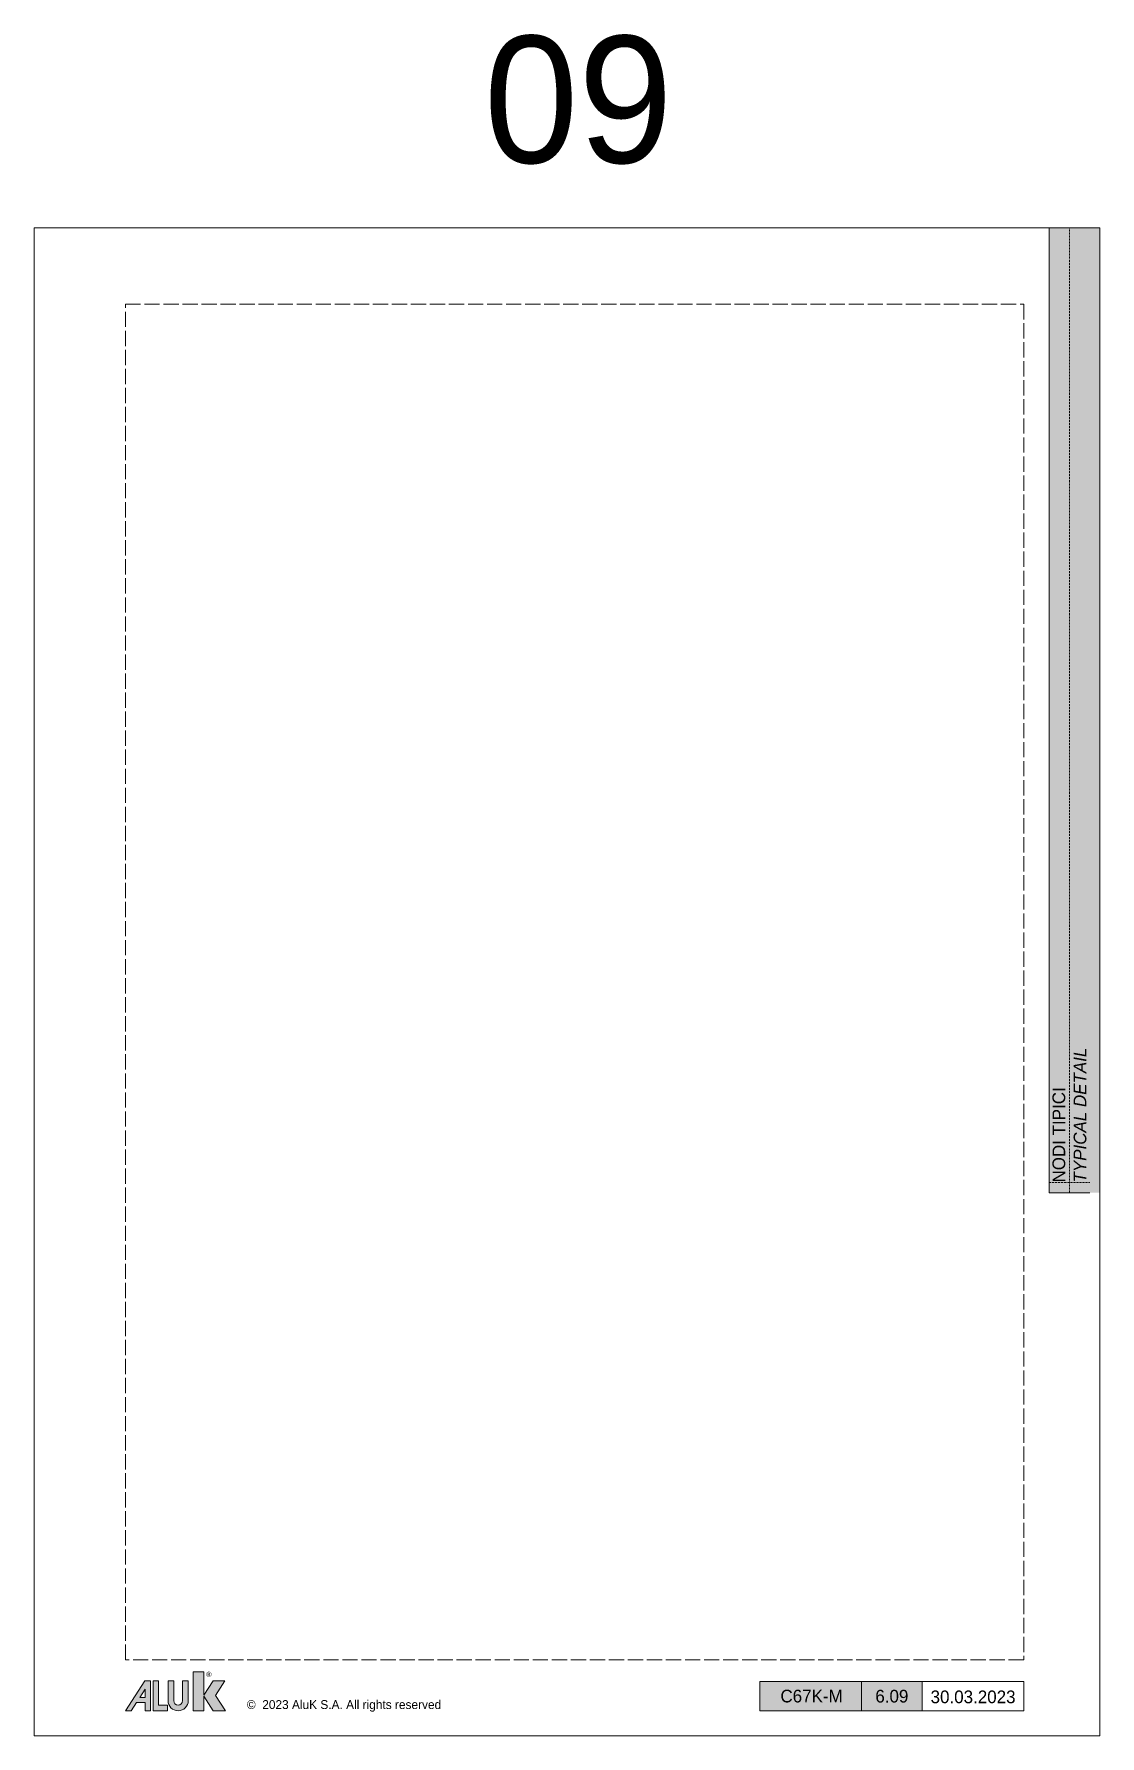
# Model space of a CAD drawing. Header units: millimetres. Extents: x -8 to 2550, y -393 to 1062.
# Drawn here: x 2080 to 2290, y 0 to 335.2 of the extents above; entities that cross this region are included whole.
import ezdxf
from ezdxf.enums import TextEntityAlignment as Align

# ---------------------------------------------------------------- set-up
doc = ezdxf.new("R2010")
doc.units = ezdxf.units.MM
doc.header["$LTSCALE"] = 0.25
doc.header["$MEASUREMENT"] = 0
for name, pattern in [('ACAD_ISO02W100', [15, 12, -3]), ('DOT2', [0.125, 0, -0.125]), ('HIDDEN', [9.525, 6.35, -3.175])]:
    doc.linetypes.add(name, pattern=pattern)
doc.layers.add('01_ALUK Logo', color=7, linetype='Continuous')
doc.layers.add('01_External Border', color=150, linetype='Continuous', lineweight=20)
doc.layers.add('01_Text', color=40, linetype='Continuous', lineweight=25)
doc.layers.add('01_Fill Border Grey', color=7, linetype='Continuous', true_color=0x555655)
doc.layers.add('01_Fill Border Red', color=7, linetype='Continuous', lineweight=20, true_color=0xe2001a)
doc.layers.add('01_Text [White]', color=7, linetype='Continuous', lineweight=25, true_color=0xffffff)
doc.layers.add('02_Block Frame', color=7, linetype='Continuous', lineweight=5, true_color=0xe2001a, plot=False)
doc.layers.add('02_Layout Grid', color=252, linetype='DOT2', lineweight=5, plot=False, transparency=0.5)
doc.styles.add('ALUK Main&Secondary Titles', font='GOTHIC.TTF')
doc.styles.add('Aluk Text', font='GOTHIC.TTF')
doc.styles.get("Standard").update_dxf_attribs({"font": 'arial.ttf'})

msp = doc.modelspace()

# ---------------------------------------------------------------- texts
at = {"layer": '01_Text', "style": 'Aluk Text'}
msp.add_text('09', height=25, dxfattribs=at).set_placement((2168.63, 309.818))
at = {"layer": '01_Text', "style": 'ALUK Main&Secondary Titles'}
msp.add_attdef('30.03.2023', text='', height=2.5, dxfattribs=at).set_placement((2265, 7.703), align=Align.MIDDLE)
at = {"layer": '01_Text [White]', "insert": (2284, 109), "char_height": 2.5, "attachment_point": 4, "rotation": 90, "style": 'ALUK Main&Secondary Titles'}
msp.add_mtext_dynamic_manual_height_columns('NODI TIPICI\\P{\\fCentury Gothic|b0|i1|c0|p34;TYPICAL DETAIL}', width=120.62971, gutter_width=15, heights=[0], dxfattribs=at)
at = {"layer": '01_Text [White]', "color": 7, "ltscale": 0.25, "true_color": 0xffffff, "style": 'Aluk Text'}
msp.add_attdef('6.09', text='', height=2.5, dxfattribs=at).set_placement((2249, 7.835), align=Align.MIDDLE)

# ---------------------------------------------------------------- blocks, each defined once
blk = doc.blocks.new('A$C14581')
at = {"layer": '01_Text', "insert": (0, -0.19), "char_height": 2, "attachment_point": 7, "style": 'Aluk Text'}
blk.add_mtext_dynamic_manual_height_columns('{\\fPoppins|b0|i0|c0|p2;\\H0.875x;©  2023 AluK S.A. All rights reserved}', width=51.3351, gutter_width=204.25, heights=[0], dxfattribs=at)
blk = doc.blocks.new('serie_')
at = {"layer": '01_Text [White]', "color": 7, "true_color": 0xffffff, "insert": (10, -2.87), "char_height": 2.5, "attachment_point": 5, "style": 'ALUK Main&Secondary Titles'}
blk.add_mtext_dynamic_manual_height_columns('{\\fPoppins|b0|i0|c0|p2;C67K-M}', width=20, gutter_width=12.5, heights=[0], dxfattribs=at)
blk = doc.blocks.new('AluK Logo')
at = {"layer": '01_ALUK Logo', "true_color": 0xe2001a}
h = blk.add_hatch(color=242, dxfattribs=at)
h.dxf.hatch_style = 1
h.paths.add_polyline_path([(18.02, 3.04), (19.92, 5.98), (17.56, 5.98), (15.66, 3.11), (15.66, 7.76), (13.58, 7.76), (13.58, 0), (15.66, 0), (15.66, 2.93), (17.53, 0), (20, 0)])
at = {"layer": '01_ALUK Logo', "true_color": 0x323338}
h = blk.add_hatch(color=250, dxfattribs=at)
h.dxf.hatch_style = 1
h.paths.add_polyline_path([(3.94, 0), (5.02, 0), (5.02, 5.96), (3.87, 5.96), (0, 0), (1.15, 0), (2.2, 1.63), (3.94, 1.63)])
h.paths.add_polyline_path([(3.95, 2.64), (2.86, 2.64), (3.95, 4.31)], flags=16)
h = blk.add_hatch(color=250, dxfattribs=at)
h.dxf.hatch_style = 1
h.paths.add_polyline_path([(6.62, 1.12), (6.62, 5.97), (5.53, 5.97), (5.53, 0), (8.38, 0), (8.38, 1.12)])
h = blk.add_hatch(color=250, dxfattribs=at)
h.dxf.hatch_style = 1
h.paths.add_polyline_path([(12.57, 5.97), (11.43, 5.97), (11.43, 2.02, -1), (9.65, 2.02), (9.65, 5.97), (8.52, 5.97), (8.52, 2.02, 0.999791), (12.57, 2.02)])
at = {"layer": '01_ALUK Logo', "color": 242, "lineweight": 0, "true_color": 0xe2001a}
blk.add_lwpolyline([(17.53, 0), (20, 0), (18.02, 3.04), (19.92, 5.98), (17.56, 5.98), (15.66, 3.11), (15.66, 7.76), (13.58, 7.76), (13.58, 0), (15.66, 0), (15.66, 2.93)], close=True, dxfattribs=at)
at = {"layer": '01_ALUK Logo', "color": 250, "lineweight": 0, "true_color": 0x323338}
for points in [[(2.2, 1.63), (3.94, 1.63), (3.94, 0), (5.02, 0), (5.02, 5.96), (3.87, 5.96), (0, 0), (1.15, 0)], [(2.86, 2.64), (3.95, 4.31), (3.95, 2.64)], [(8.38, 0), (8.38, 1.12), (6.62, 1.12), (6.62, 5.97), (5.53, 5.97), (5.53, 0)]]:
    blk.add_lwpolyline(points, close=True, dxfattribs=at)
blk.add_lwpolyline([(9.65, 2.02), (9.65, 5.97), (8.52, 5.97), (8.52, 2.02, 1), (12.57, 2.02), (12.57, 5.97), (11.43, 5.97), (11.43, 2.02, -1)], format="xyb", close=True, dxfattribs=at)
at = {"layer": '01_ALUK Logo', "color": 242, "lineweight": 0, "true_color": 0xe2001a, "insert": (16.69, 7.28), "char_height": 1.06, "attachment_point": 5}
blk.add_mtext_dynamic_manual_height_columns('®', width=0.2845, gutter_width=0.756, heights=[0], dxfattribs=at)

# ---------------------------------------------------------------- hatches: boundary and pattern name
at = {"layer": '01_Fill Border Grey', "ltscale": 0.25}
h = msp.add_hatch(color=256, dxfattribs=at)
h.dxf.hatch_style = 1
h.paths.add_polyline_path([(2255, 4.965), (2223, 4.965), (2223, 10.71), (2255, 10.71)])
at = {"layer": '01_Fill Border Red', "ltscale": 0.25}
h = msp.add_hatch(color=256, dxfattribs=at)
h.dxf.hatch_style = 1
h.paths.add_polyline_path([(2280, 107), (2280, 297), (2290, 297), (2290, 107)])

# ---------------------------------------------------------------- linework, layer by layer
at = {"layer": '01_External Border'}
for points in [[(2243, 4.965), (2223, 4.965), (2223, 10.71), (2243, 10.71)], [(2255, 4.965), (2243, 4.965), (2243, 10.71), (2255, 10.71)], [(2275, 4.965), (2255, 4.965), (2255, 10.71), (2275, 10.71)]]:
    msp.add_lwpolyline(points, close=True, dxfattribs=at)
at = {"layer": '02_Block Frame'}
for p, q in [((2280, 107), (2280, 297)), ((2288, 107), (2280, 107))]:
    msp.add_line(p, q, dxfattribs=at)
msp.add_lwpolyline([(2080, 0), (2080, 297), (2290, 297), (2290, 0)], close=True, dxfattribs=at)
at = {"layer": '02_Block Frame', "linetype": 'ACAD_ISO02W100'}
msp.add_lwpolyline([(2098, 15), (2098, 282), (2275, 282), (2275, 15)], close=True, dxfattribs=at)
at = {"layer": '02_Layout Grid', "linetype": 'HIDDEN', "ltscale": 0.25}
for p, q in [((2284, 107), (2284, 297)), ((2280, 109), (2288, 109))]:
    msp.add_line(p, q, dxfattribs=at)

# ---------------------------------------------------------------- block references
at = {"layer": '01_ALUK Logo', "xscale": 0.9841678626162992, "yscale": 0.9841678626162992, "zscale": 0.9841678626162992}
msp.add_blockref('AluK Logo', (2098.015, 4.964), dxfattribs=at)
at = {"layer": '01_Text'}
msp.add_blockref('A$C14581', (2121.938, 4.965), dxfattribs=at)
at = {"layer": '01_Text [White]', "color": 7, "true_color": 0xffffff}
msp.add_blockref('serie_', (2223.182, 10.71), dxfattribs=at)

msp.set_redraw_order([(e.dxf.handle, doc.entitydb.next_handle()) for e in msp.query("TEXT MTEXT ATTDEF DIMENSION ARC_DIMENSION")])  # texts and dimensions are drawn at this point

doc.saveas('drawing.dxf')
